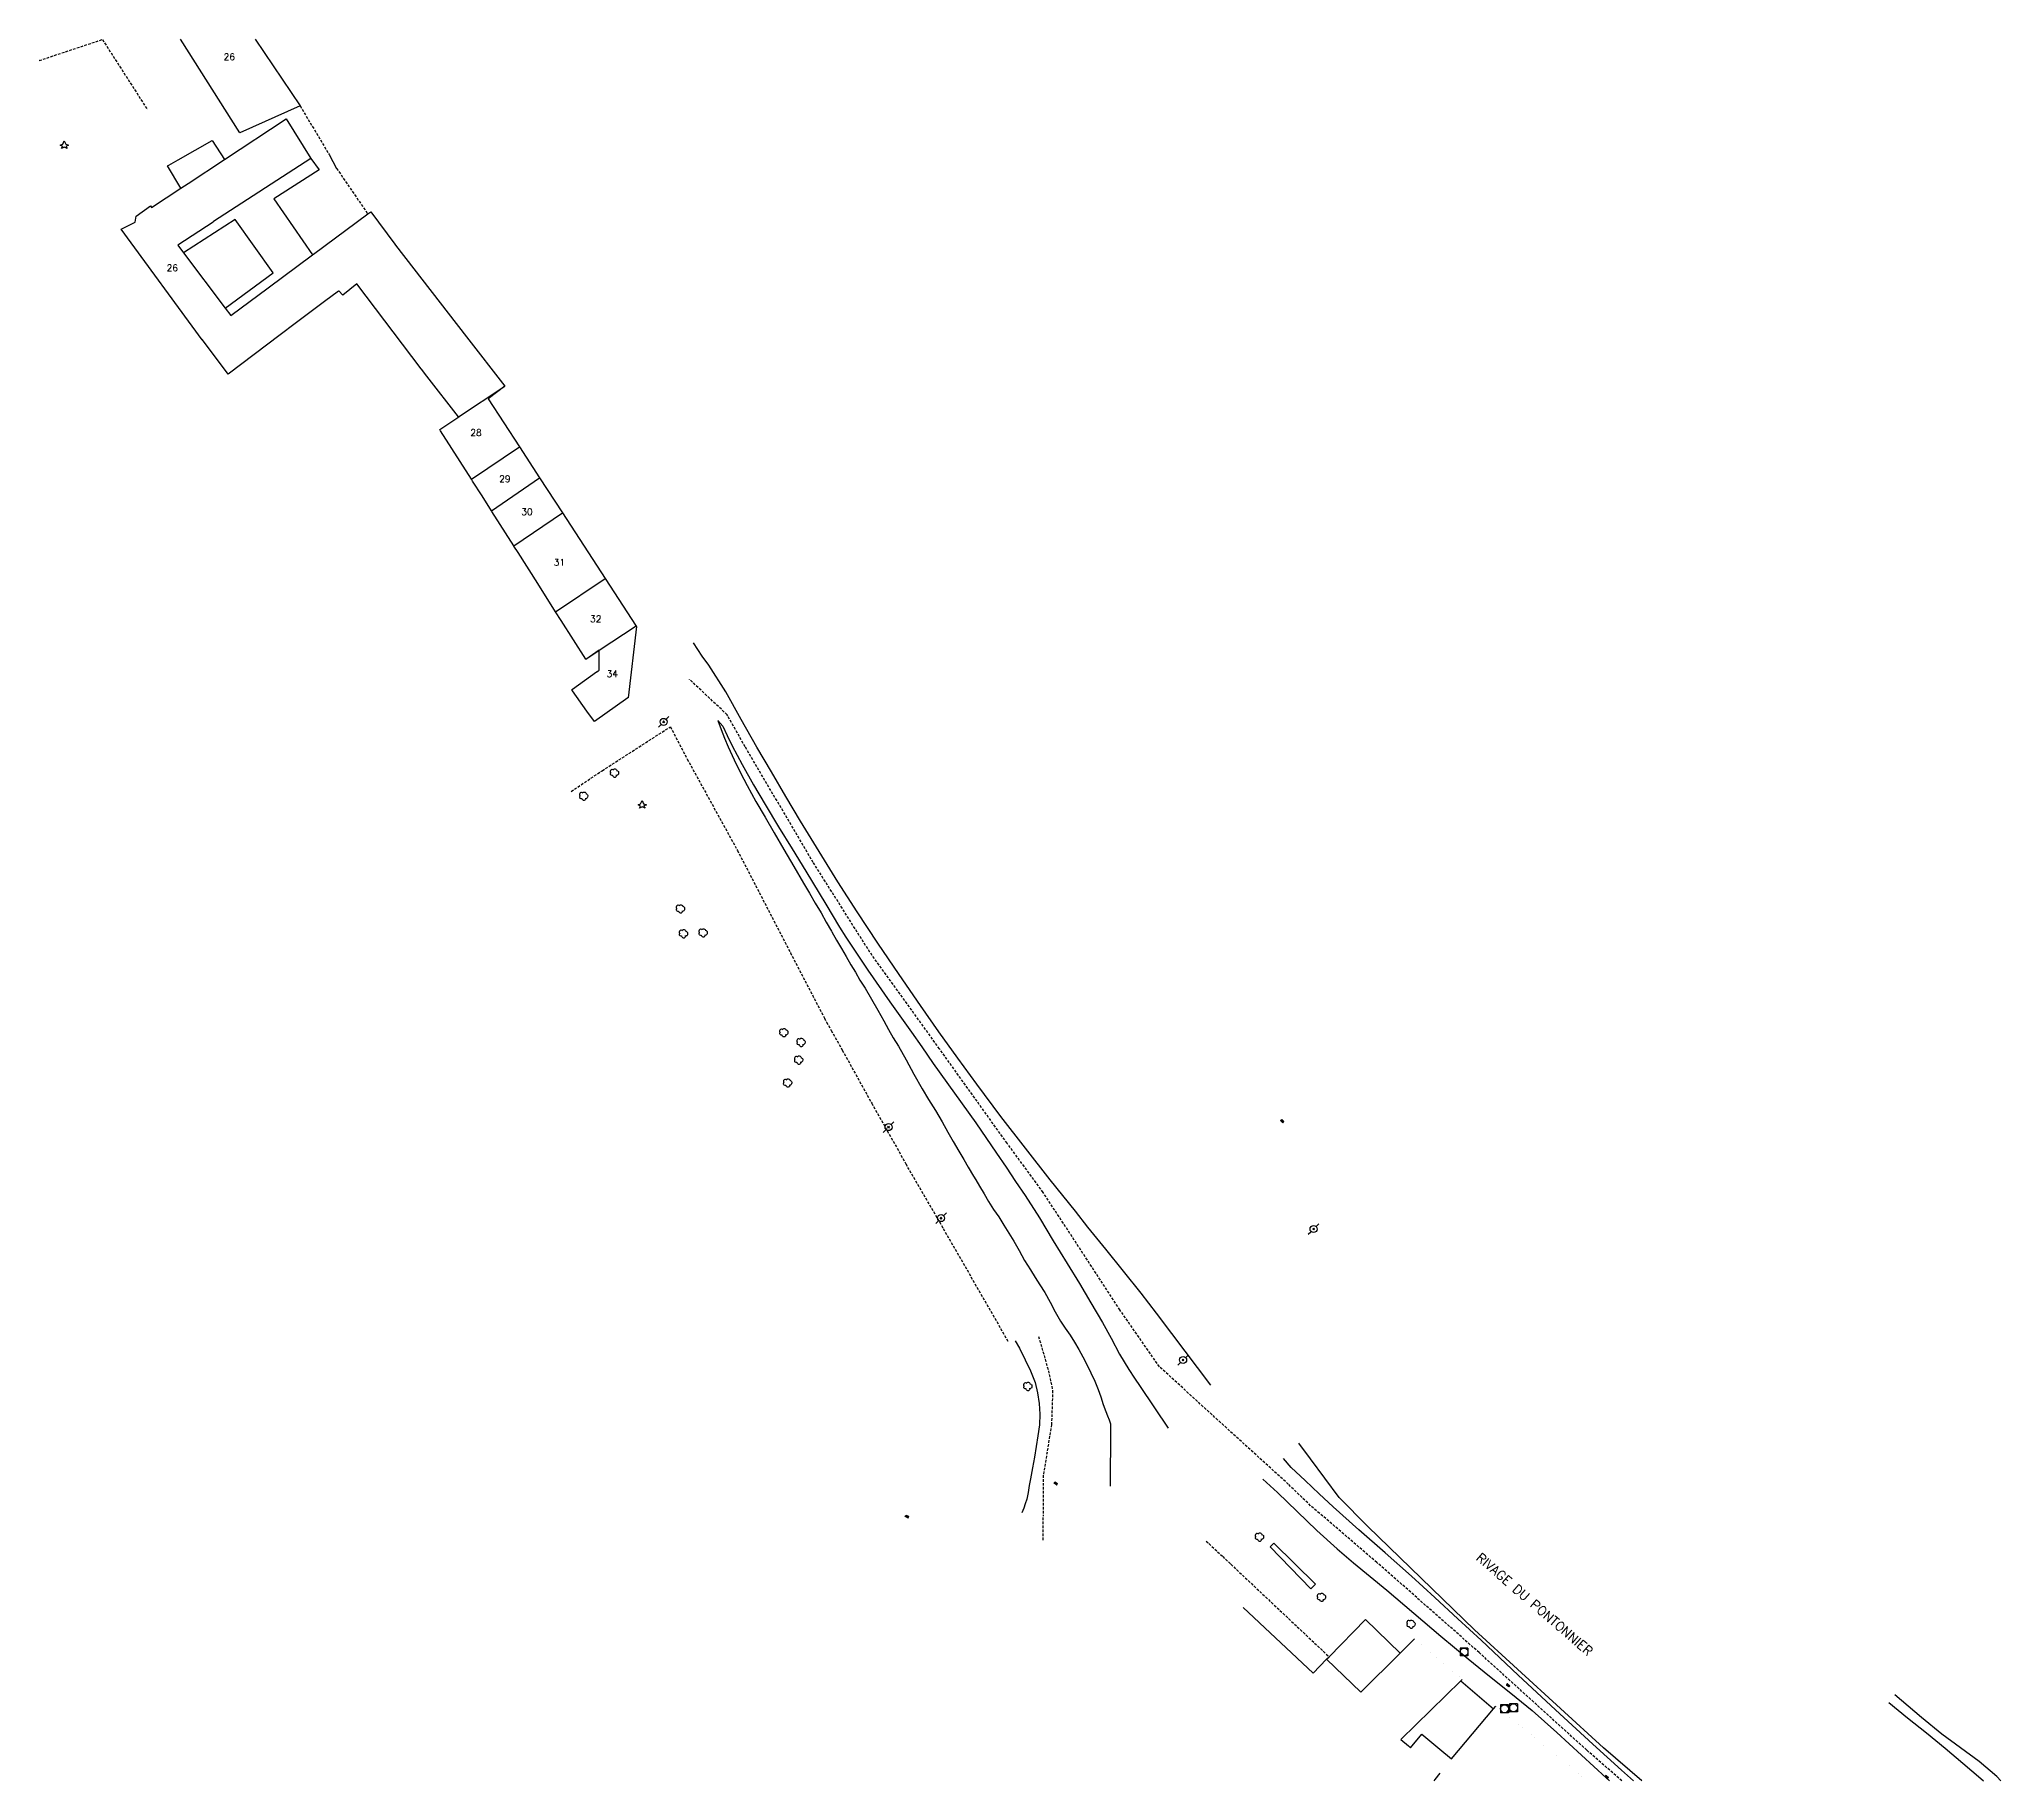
# Model space of a CAD drawing. Header units: millimetres. Extents: x 81006 to 82001, y 143028 to 144000.
# Drawn here: x 81255.2 to 81625.8, y 143671 to 144000 of the extents above; entities that cross this region are included whole.
import ezdxf
from ezdxf.enums import TextEntityAlignment as Align

# ---------------------------------------------------------------- set-up
doc = ezdxf.new("R2010")
doc.units = ezdxf.units.MM
doc.linetypes.add('DASHED', pattern=[0.75, 0.5, -0.25])
doc.layers.get('0').update_dxf_attribs({"linetype": 'CONTINUOUS'})
for name, color, linetype in [('W0001', 6, 'DASHED'), ('W0008', 7, 'CONTINUOUS'), ('W0014', 7, 'CONTINUOUS'), ('W0071', 7, 'CONTINUOUS'), ('W0101', 7, 'CONTINUOUS'), ('W0104', 1, 'CONTINUOUS'), ('W0105', 7, 'CONTINUOUS'), ('W0112', 1, 'DASHED'), ('W0211', 2, 'CONTINUOUS'), ('W0300', 7, 'CONTINUOUS'), ('W0303', 7, 'CONTINUOUS'), ('W0401', 7, 'CONTINUOUS'), ('W0420', 7, 'CONTINUOUS'), ('W0473', 7, 'CONTINUOUS'), ('W0511', 5, 'CONTINUOUS'), ('W0989', 7, 'CONTINUOUS'), ('W0991', 7, 'CONTINUOUS'), ('W1102', 7, 'CONTINUOUS')]:
    doc.layers.add(name, color=color, linetype=linetype)
doc.styles.get("Standard").update_dxf_attribs({"font": 'romans.shx', "width": 0.85})

msp = doc.modelspace()

# ---------------------------------------------------------------- texts
at = {"layer": 'W0989'}
msp.add_text('RIVAGE DU PONTONNIER', height=1.75, rotation=319.073, dxfattribs=at).set_placement((81537.7, 143704.34), align=Align.MIDDLE_CENTER)
at = {"layer": 'W0991'}
for s, p in [('26', (81291.12, 143996.68)), ('26', (81280.35, 143956.81)), ('28', (81337.73, 143925.68)), ('29', (81343.17, 143916.95)), ('30', (81347.34, 143910.73)), ('31', (81353.48, 143901.18)), ('32', (81360.35, 143890.5)), ('34', (81363.47, 143880.11))]:
    msp.add_text(s, height=1.25, dxfattribs=at).set_placement(p, align=Align.MIDDLE_CENTER)

# ---------------------------------------------------------------- blocks, each defined once
blk = doc.blocks.new('T401')
for p, q in [((-0.3, 0.3), (0, 0.3)), ((-0.3, -0.25), (-0.3, 0.3)), ((-0.3, 0.15), (0, 0.15)), ((-0.3, 0), (0, 0)), ((0, 0.3), (0, -0.25)), ((-0.3, -0.15), (0, -0.15)), ((-0.3, -0.25), (-0.3, -0.3)), ((-0.3, -0.3), (0, -0.3)), ((0, -0.3), (0, -0.25))]:
    blk.add_line(p, q)
blk = doc.blocks.new('T420')
for p, q in [((0.75, 0.75), (-0.75, 0.75)), ((-0.75, 0.75), (-0.75, -0.75)), ((0.75, 0.75), (0.75, -0.75)), ((0.75, -0.75), (-0.75, -0.75))]:
    blk.add_line(p, q)
blk.add_ellipse((0, 0), major_axis=(-0.53, 0.53), ratio=1, start_param=3.926991, end_param=10.210176)
blk = doc.blocks.new('T300')
for p, q in [((-0.8, 0.51), (-0.86, 0.34)), ((-0.86, 0.34), (-0.86, 0.17)), ((-0.86, 0.17), (-0.74, 0.06)), ((-0.69, 0.63), (-0.8, 0.51)), ((-0.8, -0.06), (-0.74, 0.06)), ((-0.74, 0.06), (-0.69, 0.11)), ((-0.57, 0.69), (-0.69, 0.63)), ((-0.46, 0.69), (-0.57, 0.69)), ((-0.29, 0.63), (-0.46, 0.69)), ((-0.29, 0.63), (-0.17, 0.74)), ((-0.23, 0.57), (-0.29, 0.63)), ((-0.17, 0.74), (-0.06, 0.8)), ((-0.06, 0.8), (0.06, 0.8)), ((0.06, 0.8), (0.23, 0.74)), ((0.23, 0.74), (0.34, 0.63)), ((0.34, 0.63), (0.4, 0.51)), ((0.46, 0.46), (0.34, 0.46)), ((0.4, 0.51), (0.4, 0.46)), ((0.57, 0.4), (0.46, 0.46)), ((0.57, 0.4), (0.69, 0.29)), ((0.69, 0.29), (0.74, 0.17)), ((0.74, 0.06), (0.69, -0.17)), ((0.74, 0.17), (0.74, 0.06)), ((-0.8, -0.17), (-0.8, -0.06)), ((-0.8, -0.23), (-0.8, -0.17)), ((-0.74, -0.34), (-0.8, -0.23)), ((-0.69, -0.4), (-0.74, -0.34)), ((-0.51, -0.46), (-0.69, -0.4)), ((-0.4, -0.46), (-0.51, -0.46)), ((-0.4, -0.46), (-0.34, -0.46)), ((-0.34, -0.46), (-0.34, -0.4)), ((-0.34, -0.51), (-0.34, -0.46)), ((-0.29, -0.63), (-0.34, -0.51)), ((-0.17, -0.74), (-0.29, -0.63)), ((-0.06, -0.8), (-0.17, -0.74)), ((0.06, -0.8), (-0.06, -0.8)), ((0.17, -0.74), (0.06, -0.8)), ((0.23, -0.69), (0.17, -0.74)), ((0.29, -0.46), (0.23, -0.46)), ((0.29, -0.63), (0.23, -0.69)), ((0.46, -0.4), (0.29, -0.46)), ((0.34, -0.51), (0.29, -0.63)), ((0.34, -0.51), (0.34, -0.46)), ((0.57, -0.34), (0.46, -0.4)), ((0.63, -0.29), (0.57, -0.34)), ((0.69, -0.17), (0.63, -0.29))]:
    blk.add_line(p, q)
blk = doc.blocks.new('T473')
for p, q in [((-0.166667, 0.166667), (0.166667, -0.166667)), ((-0.166667, -0.166667), (0.166667, 0.166667)), ((0.500001, 0.500001), (1.000002, 1.000002)), ((-1.000002, -1.000002), (-0.500001, -0.500001))]:
    blk.add_line(p, q)
blk.add_ellipse((0, 0), major_axis=(0.471405, 0.471405), ratio=1, start_param=5.4977871438, end_param=11.780972451)
blk = doc.blocks.new('T303')
for p, q in [((-0.77, 0), (-0.28, 0.21)), ((-0.28, -0.21), (-0.77, 0)), ((-0.28, 0.21), (0, 0.83)), ((0, 0.83), (0.28, 0.21)), ((0.28, 0.21), (0.83, 0)), ((0.83, 0), (0.28, -0.21)), ((-0.49, -0.63), (-0.28, -0.21)), ((0, -0.35), (-0.49, -0.63)), ((0.56, -0.63), (0, -0.35)), ((0.28, -0.21), (0.56, -0.63))]:
    blk.add_line(p, q)

# ---------------------------------------------------------------- linework, layer by layer
at = {"layer": 'W0001'}
for points in [[(81466.82, 143749.21), (81459.36, 143759.95), (81444.85, 143782.15), (81438.04, 143791.44), (81425.28, 143809.27), (81412.13, 143827.53), (81401.43, 143844.47), (81388.57, 143866.32), (81385.16, 143872.39), (81378.03, 143879.1)], [(81443.99, 143754.95), (81445.85, 143748.47), (81446.65, 143744.72), (81446.44, 143738.29), (81444.89, 143728.75), (81444.86, 143720.98)], [(81554.17, 143671), (81547.53, 143676.81), (81527.23, 143695.21), (81507.92, 143712.23), (81495.38, 143722.96), (81491.17, 143727.01), (81466.82, 143749.21)], [(81444.87, 143716.48), (81444.86, 143720.98)]]:
    msp.add_lwpolyline(points, dxfattribs=at)
at = {"layer": 'W0008'}
for points in [[(81476.55, 143745.74), (81469.16, 143755.52), (81466.28, 143759.33), (81463.37, 143763.11), (81460.04, 143767.29), (81456.68, 143771.45), (81453.32, 143775.61), (81450.94, 143778.58), (81448.56, 143781.54), (81446.19, 143784.52), (81441.51, 143790.5), (81436.87, 143796.52), (81432.31, 143802.6), (81428.72, 143807.52), (81425.18, 143812.47), (81421.68, 143817.45), (81417.63, 143823.32), (81413.63, 143829.21), (81409.7, 143835.16), (81406.09, 143840.83), (81402.54, 143846.53), (81399.04, 143852.27), (81396.26, 143856.92), (81393.52, 143861.6), (81390.77, 143866.28), (81387.83, 143871.5), (81384.89, 143876.73), (81381.68, 143881.78), (81380.44, 143883.47), (81378.83, 143885.95)], [(81383.42, 143871.28), (81384.33, 143870.23), (81385.17, 143868.46), (81386.14, 143866.53), (81388.02, 143862.97), (81390.14, 143859.13), (81392.34, 143855.45), (81394.88, 143851.24), (81397.45, 143847.05), (81400.03, 143842.86), (81403.8, 143836.6), (81406.41, 143832.27), (81407.58, 143830.34), (81411.74, 143824.12), (81415.91, 143818.13), (81420.02, 143812.45), (81421.92, 143809.68), (81424.1, 143806.51), (81428.12, 143800.89), (81432.15, 143795.28), (81436.04, 143789.58), (81437.84, 143786.89), (81439.63, 143784.23), (81441.44, 143781.59), (81444.15, 143777.36), (81446.78, 143772.99), (81449.41, 143768.73), (81451.71, 143764.93), (81453.85, 143761.29), (81456.05, 143757.59), (81457.7, 143754.62), (81459.27, 143751.62), (81461.06, 143748.67), (81462.1, 143747.08), (81463.17, 143745.49), (81468.45, 143737.63)], [(81439.55, 143754.12), (81440.41, 143752.71), (81441.48, 143750.54), (81442.48, 143748.46), (81443.32, 143746.24), (81443.81, 143744.28), (81444.13, 143742.26), (81444.26, 143740.24), (81444.16, 143738.22), (81443.87, 143736.18), (81443.54, 143734.16), (81443.2, 143732.14), (81442.82, 143730.12), (81442.49, 143728.05), (81442.24, 143726.79), (81442.04, 143725.47), (81441.76, 143724.18), (81441.49, 143723.32), (81441.18, 143722.47), (81440.86, 143721.62)], [(81491.73, 143730.18), (81490.25, 143731.87)], [(81556.39, 143671), (81554.11, 143673.02), (81548.71, 143677.9), (81541.62, 143684.4), (81534.6, 143690.97), (81527.57, 143697.53), (81523.19, 143701.58), (81518.82, 143705.62), (81514.41, 143709.65), (81509.48, 143714.03), (81504.52, 143718.38), (81499.61, 143722.78), (81496.98, 143725.23), (81494.35, 143727.71), (81491.73, 143730.18)], [(81486.38, 143728), (81489.13, 143725.45)], [(81489.13, 143725.45), (81492.85, 143721.88), (81496.57, 143718.31), (81500.37, 143714.83), (81503.48, 143712.19), (81506.65, 143709.6), (81509.81, 143707.01), (81514.91, 143702.68), (81520, 143698.33), (81525.12, 143694.03), (81529.16, 143690.79), (81533.22, 143687.58), (81537.22, 143684.3), (81541.92, 143680.11), (81546.54, 143675.81), (81551.19, 143671.56), (81551.85, 143671)]]:
    msp.add_lwpolyline(points, dxfattribs=at)
at = {"layer": 'W0014'}
msp.add_lwpolyline([(81309.98, 143978.22), (81311.39, 143975.6)], dxfattribs=at)
at = {"layer": 'W0071'}
for points in [[(81604.59, 143685.76), (81608.14, 143682.9), (81611.69, 143680.03), (81615.22, 143677.14), (81618.61, 143674.31), (81621.98, 143671.45), (81622.48, 143671)], [(81625.75, 143671), (81625, 143671.81), (81621.67, 143674.62), (81618.12, 143677.2), (81614.61, 143679.83), (81610.78, 143682.98), (81607, 143686.19), (81605.74, 143687.24)]]:
    msp.add_lwpolyline(points, dxfattribs=at)
at = {"layer": 'W0101'}
for points in [[(81304.5, 143987.41), (81293.14, 143982.3), (81281.91, 144000)], [(81295.98, 144000), (81304.5, 143987.41)], [(81283.37, 143972.76), (81290.24, 143977.28), (81301.86, 143984.94), (81306.54, 143977.45), (81288.15, 143965.54), (81288.05, 143965.47)], [(81276.41, 143968.19), (81281.99, 143971.85), (81283.37, 143972.76)], [(81273.54, 143966.56), (81276.23, 143968.51), (81276.41, 143968.19)], [(81307.03, 143959.39), (81317.28, 143967), (81317.83, 143967.42)], [(81317.83, 143967.42), (81322.36, 143961.3)], [(81270.71, 143964.14), (81273.35, 143965.41), (81273.54, 143966.56)], [(81286.03, 143943.2), (81286, 143943.24), (81270.71, 143964.14)], [(81288.05, 143965.47), (81281.41, 143961.1)], [(81281.41, 143961.1), (81282.5, 143959.65), (81290.35, 143949.19), (81291.4, 143947.78)], [(81298.47, 143953.03), (81306.84, 143959.25), (81307.03, 143959.39)], [(81322.36, 143961.3), (81322.5, 143961.11), (81335.9, 143943.8)], [(81291.4, 143947.78), (81298.47, 143953.03)], [(81311.81, 143952.48), (81311.74, 143952.42), (81309.1, 143950.44), (81303.57, 143946.28)], [(81315.2, 143953.78), (81312.54, 143951.66), (81311.81, 143952.48)], [(81327.44, 143937.68), (81327.38, 143937.75), (81315.2, 143953.78)], [(81303.57, 143946.28), (81300.74, 143944.15), (81290.89, 143936.75), (81286.03, 143943.2)], [(81335.9, 143943.8), (81343.14, 143934.45)], [(81334.43, 143928.68), (81328.46, 143936.36), (81327.44, 143937.68)], [(81343.14, 143934.45), (81340.04, 143932.05), (81345.94, 143922.99)], [(81336.85, 143916.91), (81331.04, 143926.05), (81330.89, 143926.28), (81331.46, 143926.66), (81334.46, 143928.64), (81334.43, 143928.68)], [(81345.94, 143922.99), (81349.73, 143917.15)], [(81340.66, 143910.91), (81338.86, 143913.73), (81337.08, 143916.54), (81336.85, 143916.91)], [(81349.73, 143917.15), (81354.05, 143910.53)], [(81344.85, 143904.3), (81340.72, 143910.81), (81340.66, 143910.91)], [(81354.05, 143910.53), (81362.11, 143898.14)], [(81352.77, 143891.84), (81349.38, 143897.18), (81345.67, 143903.01), (81344.9, 143904.22), (81344.85, 143904.3)], [(81362.11, 143898.14), (81367.97, 143889.13)], [(81358.48, 143882.85), (81358.44, 143882.91), (81353.8, 143890.21), (81352.77, 143891.84)], [(81368.01, 143889.08), (81366.47, 143875.61), (81366.43, 143875.58)], [(81367.97, 143889.13), (81368.01, 143889.08)], [(81360.83, 143880.69), (81361, 143880.79), (81360.99, 143884.51), (81360.99, 143884.6), (81358.48, 143882.85)], [(81360.13, 143871.09), (81358.69, 143873.08), (81355.93, 143876.88), (81355.79, 143877.08), (81355.97, 143877.2), (81360.49, 143880.49), (81360.53, 143880.52), (81360.83, 143880.69)], [(81366.43, 143875.58), (81360.13, 143871.09)], [(81482.66, 143703.73), (81495.87, 143691.33), (81498.38, 143693.95), (81504.88, 143687.73), (81512.31, 143695.11), (81515.02, 143697.8)], [(81524, 143690.16), (81523.74, 143689.9), (81512.45, 143678.78)], [(81522, 143675.16), (81529.9, 143684.57), (81530.37, 143685.12)], [(81512.45, 143678.78), (81513.88, 143677.57), (81514.27, 143677.24), (81516.39, 143679.78), (81519.8, 143676.98), (81522, 143675.16)], [(81519.8, 143672.43), (81518.83, 143671.23), (81518.64, 143671)]]:
    msp.add_lwpolyline(points, dxfattribs=at)
at = {"layer": 'W0101', "const_width": 0.002}
for points in [[(81515.02, 143697.8), (81524, 143690.16)], [(81530.37, 143685.12), (81547.68, 143671)], [(81521.55, 143671), (81519.8, 143672.43)]]:
    msp.add_lwpolyline(points, dxfattribs=at)
at = {"layer": 'W0104'}
for points in [[(81281.46, 143977.22), (81287.91, 143980.86), (81290.24, 143977.28)], [(81281.99, 143971.85), (81279.47, 143976.1), (81279.68, 143976.22), (81281.46, 143977.22)], [(81306.54, 143977.45), (81308.12, 143975.33), (81299.54, 143969.82), (81306.84, 143959.25)], [(81290.35, 143949.19), (81299.41, 143955.9), (81292.25, 143965.95), (81282.5, 143959.65)], [(81498.38, 143693.95), (81498.86, 143694.44), (81505.78, 143701.47), (81512.31, 143695.11)], [(81523.74, 143689.9), (81529.9, 143684.57)]]:
    msp.add_lwpolyline(points, dxfattribs=at)
at = {"layer": 'W0105'}
msp.add_lwpolyline([(81495.45, 143707.29), (81487.71, 143715.17), (81488.46, 143715.9), (81496.3, 143708.12)], close=True, dxfattribs=at)
at = {"layer": 'W0112'}
for points in [[(81255.25, 143995.98), (81255.22, 143995.98), (81267.16, 143999.95), (81275.68, 143986.65)], [(81304.5, 143987.41), (81309.98, 143978.22)], [(81311.39, 143975.6), (81317.28, 143967)], [(81355.7, 143857.9), (81361.56, 143861.82), (81374.45, 143870.11), (81377.62, 143864.02), (81387.1, 143846.77), (81397.12, 143827.43), (81403.53, 143815.08), (81403.95, 143814.32), (81404.84, 143812.73), (81406.92, 143809.02)], [(81406.92, 143809.02), (81412.47, 143799), (81418.93, 143787.56), (81419.23, 143787.03)], [(81438.26, 143753.99), (81425.96, 143775.42), (81419.23, 143787.03)], [(81475.66, 143716.29), (81476.18, 143715.8), (81478.77, 143713.36), (81480.31, 143711.91), (81498.86, 143694.44)]]:
    msp.add_lwpolyline(points, dxfattribs=at)
at = {"layer": 'W0211'}
msp.add_lwpolyline([(81383.42, 143871.28), (81384.04, 143869.61), (81384.66, 143867.95), (81385.33, 143866.3), (81386.46, 143863.84), (81387.69, 143861.41), (81388.96, 143859.01), (81390.61, 143856.01), (81392.32, 143853.04), (81394.05, 143850.08), (81395.89, 143846.9), (81397.74, 143843.72), (81399.6, 143840.55), (81400.7, 143838.68), (81401.8, 143836.81), (81402.9, 143834.94), (81403.88, 143833.23), (81404.86, 143831.51), (81404.95, 143831.37), (81405.85, 143829.8), (81406.74, 143828.25), (81407.64, 143826.71), (81408.55, 143825.14), (81409.41, 143823.73), (81410.26, 143822.24), (81411.22, 143820.73), (81412.45, 143818.67), (81413.61, 143816.58), (81414.77, 143814.58), (81415.66, 143812.93), (81416.55, 143811.34), (81417.51, 143809.78), (81418.96, 143807.17), (81420.46, 143804.47), (81421.99, 143801.74), (81423.23, 143799.72), (81424.55, 143797.62), (81425.8, 143795.45), (81426.85, 143793.56), (81427.86, 143791.78), (81428.96, 143789.96), (81429.89, 143788.36), (81430.71, 143786.94), (81431.7, 143785.23), (81432.13, 143784.55), (81432.84, 143783.3), (81433.71, 143781.9), (81434.54, 143780.43), (81435.46, 143778.94), (81436.46, 143777.54), (81437.46, 143775.98), (81438.38, 143774.47), (81439.29, 143772.95), (81440.35, 143771.2), (81441.34, 143769.26), (81442.48, 143767.52), (81443.35, 143766.09), (81444.26, 143764.68), (81445.15, 143763.25), (81446.16, 143761.44), (81447.13, 143759.61), (81448.15, 143757.82), (81449.03, 143756.49), (81449.93, 143755.18), (81450.8, 143753.85), (81451.61, 143752.47), (81452.38, 143751.06), (81453.12, 143749.63), (81453.88, 143748.07), (81454.59, 143746.49), (81455.26, 143744.89), (81455.76, 143743.51), (81456.22, 143742.11), (81456.69, 143740.73), (81457.02, 143739.96), (81457.35, 143739.2), (81457.55, 143738.42), (81457.58, 143738.04), (81457.58, 143737.65), (81457.58, 143737.41), (81457.51, 143726.68)], dxfattribs=at)
at = {"layer": 'W0511'}
for points in [[(81495.36, 143731.83), (81493.16, 143734.78)], [(81557.93, 143671), (81550.73, 143677.21), (81526.34, 143699.52), (81506.2, 143719.05), (81500.79, 143724.51), (81495.36, 143731.83)]]:
    msp.add_lwpolyline(points, dxfattribs=at)
at = {"layer": 'W1102'}
for points in [[(81334.43, 143928.68), (81343.14, 143934.45)], [(81336.85, 143916.91), (81345.94, 143922.99)], [(81340.66, 143910.91), (81349.73, 143917.15)], [(81344.85, 143904.3), (81354.05, 143910.53)], [(81352.77, 143891.84), (81362.11, 143898.14)], [(81367.97, 143889.13), (81360.99, 143884.51), (81358.48, 143882.85)]]:
    msp.add_lwpolyline(points, dxfattribs=at)

# ---------------------------------------------------------------- block references
at = {"layer": 'W0300'}
for p in [(81363.93, 143861.35), (81358.11, 143856.99), (81376.39, 143835.7), (81376.96, 143830.99), (81380.68, 143831.17), (81395.91, 143812.31), (81399.17, 143810.48), (81398.72, 143807.14), (81396.64, 143802.81), (81442, 143745.48), (81485.76, 143717.02), (81497.48, 143705.64), (81514.4, 143700.56)]:
    msp.add_blockref('T300', p, dxfattribs=at)
at = {"layer": 'W0303'}
for p in [(81259.94, 143979.97), (81259.94, 143979.97), (81369.1, 143855.35)]:
    msp.add_blockref('T303', p, dxfattribs=at)
at = {"layer": 'W0401'}
for p, rotation in [((81490.13, 143795.73), 45.3142243323766), ((81447.34, 143727.29), 58.46520716410256), ((81419.19, 143721.07), 65.77225282120892), ((81532.59, 143688.91), 231.7016310078321), ((81551.21, 143671.61), 227.6297317718589)]:
    msp.add_blockref('T401', p, dxfattribs=dict(at, rotation=rotation))
at = {"layer": 'W0420'}
for p in [(81524.36, 143695.33), (81532.01, 143684.6), (81533.71, 143684.77)]:
    msp.add_blockref('T420', p, dxfattribs=at)
at = {"layer": 'W0473'}
for p in [(81373.17, 143871.04), (81415.65, 143794.49), (81425.57, 143777.29), (81495.94, 143775.23), (81471.29, 143750.49)]:
    msp.add_blockref('T473', p, dxfattribs=at)

msp.set_redraw_order([(e.dxf.handle, doc.entitydb.next_handle()) for e in msp.query("TEXT MTEXT ATTDEF DIMENSION ARC_DIMENSION")])  # texts and dimensions are drawn at this point

doc.saveas('drawing.dxf')
